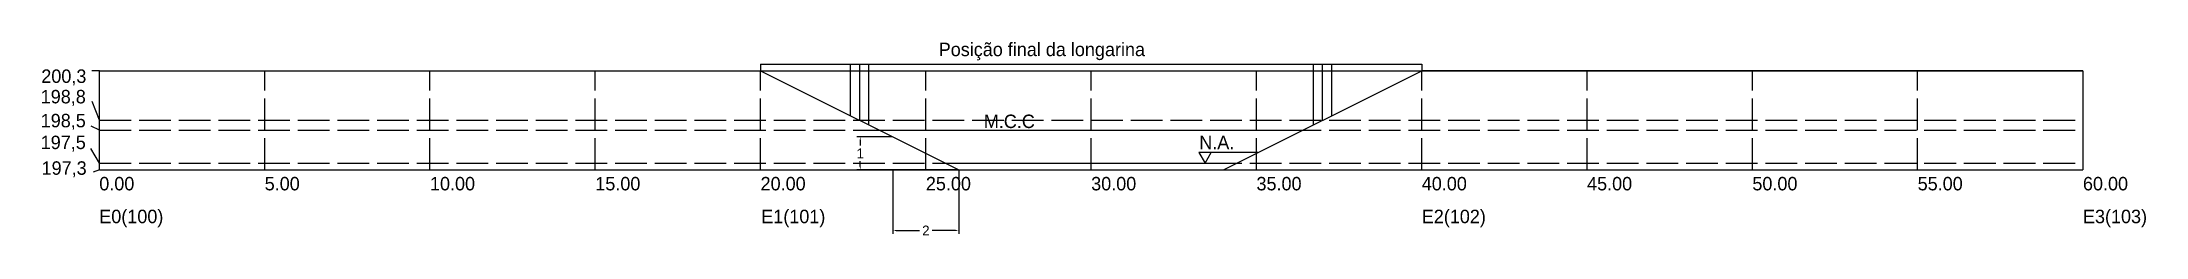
# Model space of a CAD drawing. Header units: metres. Extents: x 248 to 391, y 134 to 156.
# Drawn here: x 327 to 390.6, y 149.8 to 155.7 of the extents above; entities that cross this region are included whole.
import ezdxf

# ---------------------------------------------------------------- set-up
doc = ezdxf.new("R2010")
doc.units = ezdxf.units.M
doc.header["$LTSCALE"] = 0.001
doc.linetypes.add('ACAD_ISO02W100', pattern=[15, 12, -3])
for name, color, linetype in [('COTAS', 30, 'Continuous'), ('LINHA TRACEJADA', 8, 'ACAD_ISO02W100'), ('M.C.C', 5, 'Continuous'), ('NÍVRL D´ÁGUA', 4, 'Continuous'), ('P.F.L.', 1, 'Continuous'), ('Pilar', 3, 'Continuous'), ('TEXTO', 6, 'Continuous'), ('TRAÇADO', 6, 'Continuous')]:
    doc.layers.add(name, color=color, linetype=linetype)
doc.styles.add('Annotative', font='txt')
doc.dimstyles.new('Annotative', dxfattribs={"dimtxt": 0.15, "dimasz": 0.1, "dimexe": 0.1, "dimexo": 0.03, "dimgap": 0.09, "dimtad": 0, "dimtih": 1, "dimtoh": 1, "dimdec": 3, "dimzin": 0, "dimdsep": 46, "dimtxsty": 'Standard', "dimcen": 0.09, "dimadec": 0, "dimazin": 0, "dimtfac": 1, "dimtdec": 3, "dimtofl": 0, "dimtmove": 0, "dimatfit": 3, "dimfxl": 1, "dimtolj": 1, "dimtzin": 0, "dimarcsym": 1})

msp = doc.modelspace()

# ---------------------------------------------------------------- texts
at = {"char_height": 0.40746, "attachment_point": 1}
for s, insert in [('E0(100)', (328.7256, 150.6022)), ('E1(101)', (348.7504, 150.6022)), ('E2(102)', (368.7294, 150.6022)), ('E3(103)', (388.7294, 150.6022))]:
    msp.add_mtext_dynamic_manual_height_columns(s, width=0.497902, gutter_width=2.0373, heights=[0], dxfattribs=dict(at, insert=insert))
at = {"layer": 'M.C.C', "insert": (355.4824, 153.4864), "char_height": 0.40746, "attachment_point": 1}
msp.add_mtext_dynamic_manual_height_columns('M.C.C', width=0.497902, gutter_width=2.0373, heights=[0], dxfattribs=at)
at = {"layer": 'NÍVRL D´ÁGUA', "insert": (361.9988, 152.8458), "char_height": 0.40746, "attachment_point": 1}
msp.add_mtext_dynamic_manual_height_columns('N.A.', width=0.497902, gutter_width=2.0373, heights=[0], dxfattribs=at)
at = {"layer": 'P.F.L.', "insert": (354.1177, 155.6657), "char_height": 0.407465, "width": 10.011432, "attachment_point": 1, "style": 'Annotative'}
msp.add_mtext('Posição final da longarina', dxfattribs=at)
at = {"layer": 'TEXTO', "char_height": 0.40746, "attachment_point": 1}
for s, insert in [('200,3', (326.9722, 154.8539)), ('198,8', (326.9543, 154.2344)), ('198,5', (326.9543, 153.5083)), ('197,5', (326.9543, 152.8477)), ('197,3', (326.9809, 152.0699)), ('0.00', (328.7258, 151.5967)), ('5.00', (333.7294, 151.5967)), ('10.00', (338.7294, 151.5967)), ('15.00', (343.7294, 151.5967)), ('20.00', (348.7294, 151.5967)), ('25.00', (353.7294, 151.5967)), ('30.00', (358.7294, 151.5967)), ('35.00', (363.7294, 151.5967)), ('40.00', (368.7294, 151.5967)), ('45.00', (373.7294, 151.5967)), ('50.00', (378.7294, 151.5967)), ('55.00', (383.7294, 151.5967)), ('60.00', (388.7294, 151.5967))]:
    msp.add_mtext_dynamic_manual_height_columns(s, width=0.497902, gutter_width=2.0373, heights=[0], dxfattribs=dict(at, insert=insert))

# ---------------------------------------------------------------- blocks, each defined once
blk = doc.blocks.new('*D49')
at = {"layer": 'COTAS', "color": 0, "lineweight": -2, "ltscale": 80, "transparency": 16777216}
for p, q in [((352.729, 151.784), (352.729, 149.872)), ((354.729, 151.784), (354.729, 149.872)), ((352.829, 149.972), (353.539, 149.972)), ((354.629, 149.972), (353.919, 149.972))]:
    blk.add_line(p, q, dxfattribs=at)
at = {"layer": 'COTAS', "color": 0, "ltscale": 80, "transparency": 16777216}
for points in [[(352.829, 149.989), (352.829, 149.956), (352.729, 149.972)], [(354.629, 149.989), (354.629, 149.956), (354.729, 149.972)]]:
    blk.add_solid(points, dxfattribs=at)
at = {"layer": 'Defpoints', "color": 0, "ltscale": 80, "transparency": 16777216}
for p in [(352.729, 151.814), (354.729, 151.814), (354.729, 149.972)]:
    blk.add_point(p, dxfattribs=at)
at = {"layer": 'COTAS', "color": 0, "ltscale": 80, "transparency": 16777216, "insert": (353.729, 149.972), "char_height": 0.3, "attachment_point": 5}
blk.add_mtext('\\A1;2', dxfattribs=at)
blk = doc.blocks.new('*D48')
at = {"layer": 'COTAS', "color": 0, "lineweight": -2, "ltscale": 80, "transparency": 16777216}
for p, q in [((352.699, 152.814), (351.644, 152.814)), ((351.744, 152.714), (351.744, 152.55)), ((354.699, 151.814), (351.644, 151.814)), ((351.744, 151.914), (351.744, 152.07))]:
    blk.add_line(p, q, dxfattribs=at)
at = {"layer": 'COTAS', "color": 0, "ltscale": 80, "transparency": 16777216}
for points in [[(351.728, 152.714), (351.761, 152.714), (351.744, 152.814)], [(351.728, 151.914), (351.761, 151.914), (351.744, 151.814)]]:
    blk.add_solid(points, dxfattribs=at)
at = {"layer": 'Defpoints', "color": 0, "ltscale": 80, "transparency": 16777216}
for p in [(352.729, 152.814), (351.744, 151.814), (354.729, 151.814)]:
    blk.add_point(p, dxfattribs=at)
at = {"layer": 'COTAS', "color": 0, "ltscale": 80, "transparency": 16777216, "insert": (351.744, 152.31), "char_height": 0.3, "attachment_point": 5}
blk.add_mtext('\\A1;1', dxfattribs=at)

# ---------------------------------------------------------------- dimensions: what is measured, and where the dimension line sits
at = {"layer": 'COTAS', "ltscale": 80}
dim = msp.add_linear_dim(base=(351.7443, 151.8137), p1=(352.7294, 152.8137), p2=(354.7294, 151.8137), angle=90, dimstyle='Annotative', override={"dimtxt": 0.3, "dimdec": 0}, dxfattribs=at)
dim.commit()
dim.dimension.update_dxf_attribs({"geometry": '*D48', "text_midpoint": (351.7443, 152.3102), "dimtype": 160})
dim = msp.add_linear_dim(base=(354.7294, 149.9723), p1=(352.7294, 151.8137), p2=(354.7294, 151.8137), dimstyle='Annotative', override={"dimtxt": 0.3, "dimdec": 0, "dimrnd": 0}, dxfattribs=at)
dim.commit()
dim.dimension.update_dxf_attribs({"geometry": '*D49', "text_midpoint": (353.7294, 149.9723)})

# ---------------------------------------------------------------- linework, layer by layer
for p, q in [((328.7294, 151.8137), (328.7294, 154.8137)), ((328.7294, 154.8137), (388.7294, 154.8137)), ((388.7294, 154.8137), (388.7294, 151.8137)), ((328.7294, 151.8137), (388.7294, 151.8137))]:
    msp.add_line(p, q)
at = {"layer": 'COTAS', "ltscale": 80}
msp.add_line((352.7294, 151.8137), (354.7294, 151.8137), dxfattribs=at)
at = {"layer": 'LINHA TRACEJADA', "linetype": 'ACAD_ISO02W100', "ltscale": 80}
for p, q in [((333.7294, 151.8137), (333.7294, 154.8137)), ((338.7294, 151.8137), (338.7294, 154.8137)), ((343.7294, 151.8137), (343.7294, 154.8137)), ((348.7294, 151.8137), (348.7294, 154.8137)), ((353.7294, 151.8137), (353.7294, 154.8137)), ((358.7294, 151.8137), (358.7294, 154.8137)), ((363.7294, 151.8137), (363.7294, 154.8137)), ((368.7294, 151.8137), (368.7294, 154.8137)), ((373.7294, 151.8137), (373.7294, 154.8137)), ((378.7294, 151.8137), (378.7294, 154.8137)), ((383.7294, 151.8137), (383.7294, 154.8137)), ((328.7294, 153.3137), (388.7294, 153.3137)), ((328.7294, 153.0137), (388.7294, 153.0137)), ((328.7294, 152.0137), (388.7294, 152.0137))]:
    msp.add_line(p, q, dxfattribs=at)
at = {"layer": 'M.C.C', "ltscale": 80}
msp.add_line((352.3294, 153.0137), (365.1294, 153.0137), dxfattribs=at)
at = {"layer": 'NÍVRL D´ÁGUA', "ltscale": 80}
for p, q in [((363.7719, 152.3349), (361.9898, 152.3349)), ((361.9898, 152.3349), (362.1751, 152.0138)), ((362.1751, 152.0138), (362.3605, 152.3349)), ((354.3294, 152.0137), (363.1294, 152.0137))]:
    msp.add_line(p, q, dxfattribs=at)
at = {"layer": 'P.F.L.', "ltscale": 80}
for p, q in [((348.7294, 155.0137), (368.7294, 155.0137)), ((348.7294, 155.0137), (348.7294, 154.8137)), ((368.7294, 155.0137), (368.7294, 154.8137))]:
    msp.add_line(p, q, dxfattribs=at)
at = {"layer": 'Pilar', "ltscale": 80}
for p, q in [((351.4544, 153.4512), (351.4544, 155.0137)), ((351.7294, 153.3137), (351.7294, 155.0137)), ((352.0044, 153.1762), (352.0044, 155.0137)), ((365.4544, 153.1762), (365.4544, 155.0137)), ((365.7294, 153.3137), (365.7294, 155.0137)), ((366.0044, 153.4512), (366.0044, 155.0137))]:
    msp.add_line(p, q, dxfattribs=at)
at = {"layer": 'TEXTO', "ltscale": 80}
for p, q in [((328.7294, 154.8137), (328.5055, 154.8137)), ((328.7294, 153.3137), (328.5143, 153.8876)), ((328.7294, 153.0137), (328.4856, 153.1379)), ((328.7294, 152.0137), (328.4704, 152.4623)), ((328.7294, 151.8137), (328.5429, 151.7458))]:
    msp.add_line(p, q, dxfattribs=at)
at = {"layer": 'TRAÇADO', "ltscale": 80}
for p, q in [((328.7294, 154.8137), (348.7294, 154.8137)), ((348.7294, 154.8137), (354.7294, 151.8137)), ((362.7294, 151.8137), (368.7294, 154.8137)), ((388.7294, 154.8137), (368.7294, 154.8137)), ((354.7294, 151.8137), (362.7294, 151.8137))]:
    msp.add_line(p, q, dxfattribs=at)

msp.set_redraw_order([(e.dxf.handle, doc.entitydb.next_handle()) for e in msp.query("TEXT MTEXT ATTDEF DIMENSION ARC_DIMENSION")])  # texts and dimensions are drawn at this point

doc.saveas('drawing.dxf')
